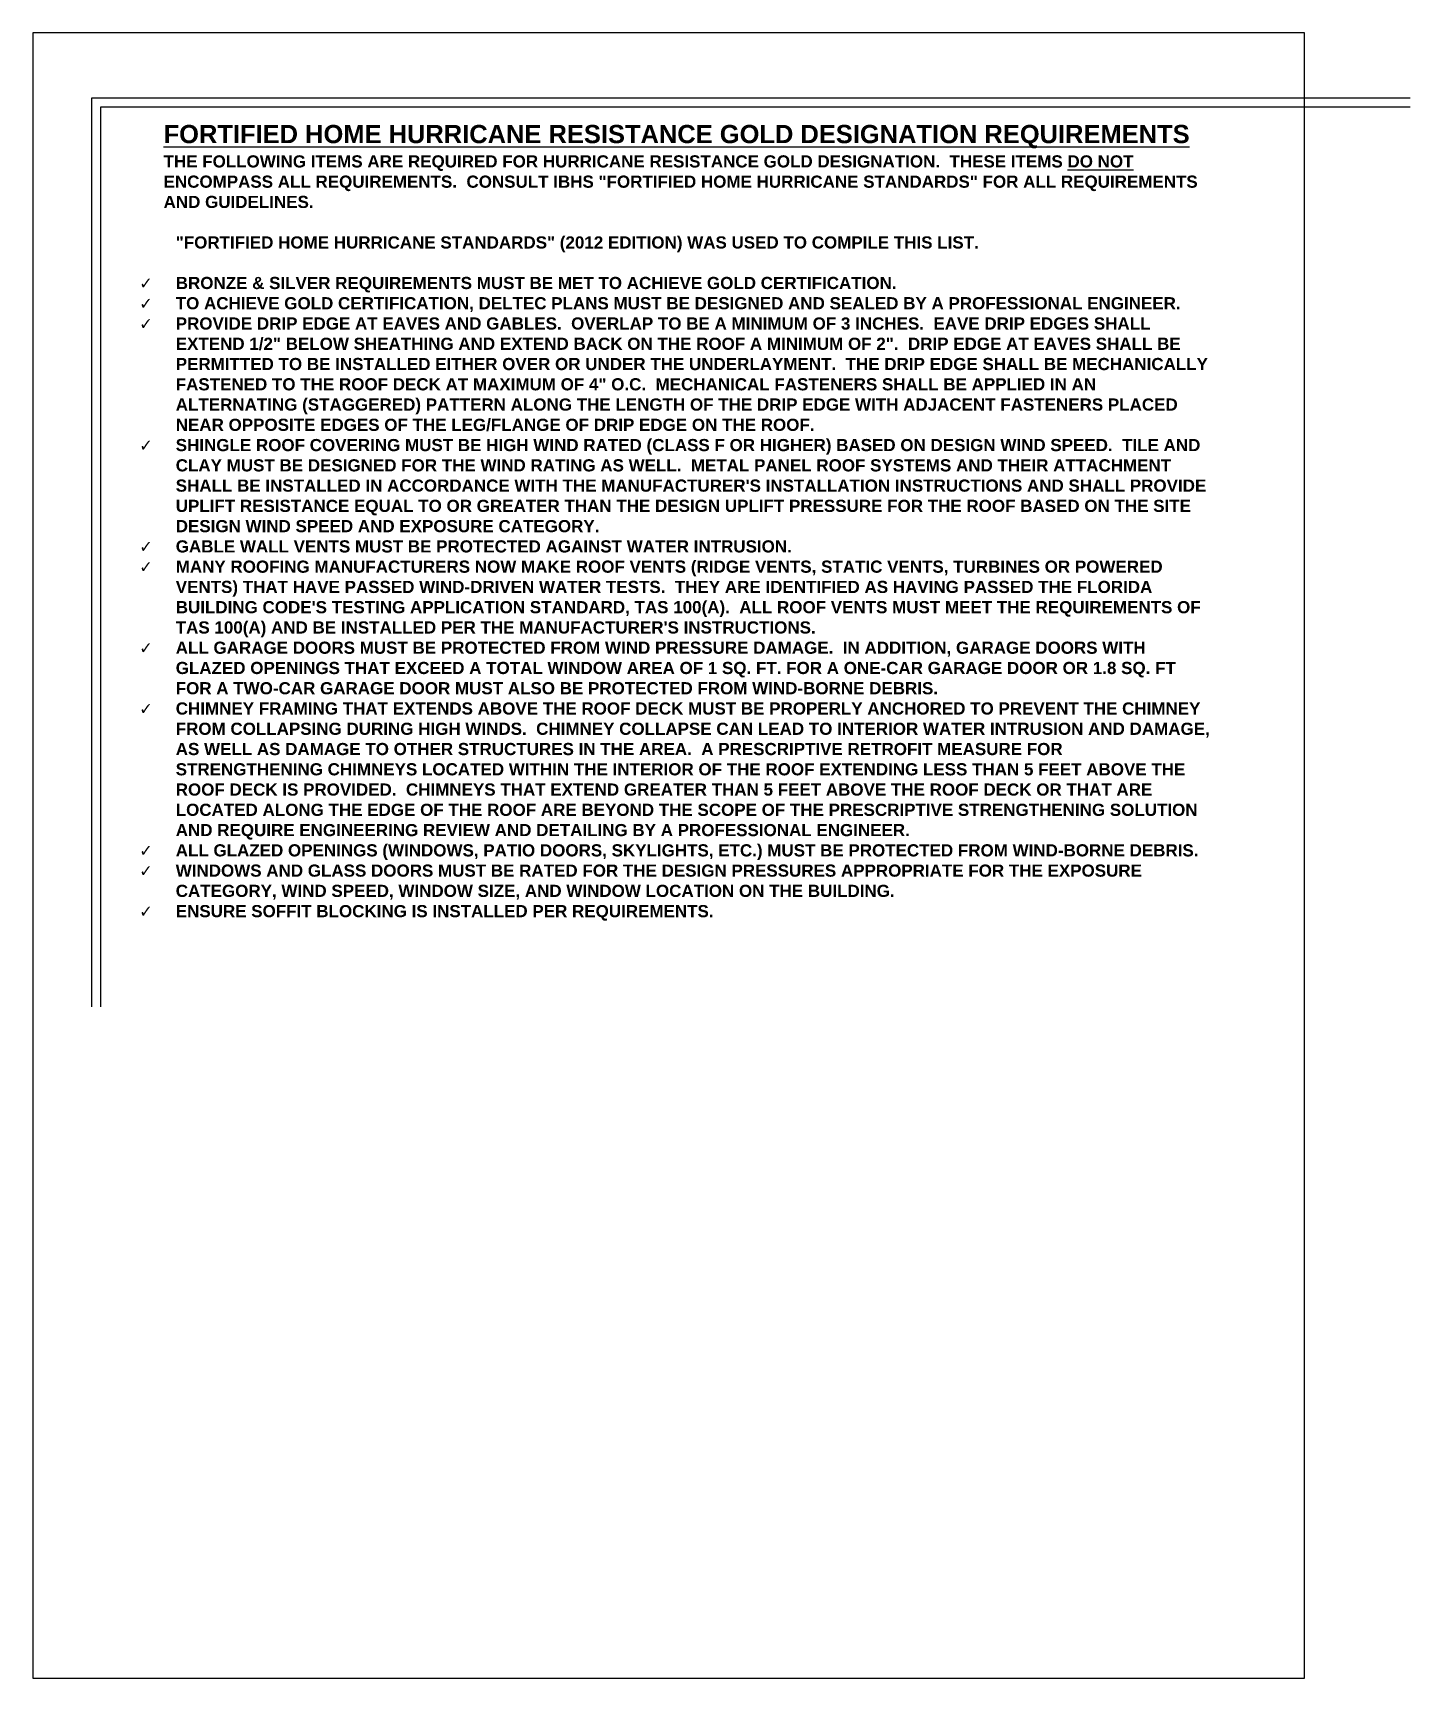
# Model space of a CAD drawing. Header units: inches. Extents: x 0 to 7225, y -1280 to 2424.
# Drawn here: x 4403 to 4856, y 1883 to 2424 of the extents above; entities that cross this region are included whole.
import ezdxf

# ---------------------------------------------------------------- set-up
doc = ezdxf.new("R2010")
doc.units = ezdxf.units.IN
doc.header["$LTSCALE"] = 10
doc.header["$MEASUREMENT"] = 0
doc.layers.get('0').update_dxf_attribs({"linetype": 'CONTINUOUS'})
doc.layers.add('A-TXT', color=222, linetype='CONTINUOUS')
doc.layers.add('VIEWPORT', color=14, linetype='CONTINUOUS', plot=False)
doc.styles.add('style2', font='arialbd.ttf')

msp = doc.modelspace()

# ---------------------------------------------------------------- texts
at = {"layer": 'A-TXT', "color": 0, "insert": (4434.33, 2394.06), "char_height": 4, "attachment_point": 1, "style": 'style2'}
msp.add_mtext_dynamic_auto_height_columns('\\A1;\\pl12;{\\H1.5x;\\LFORTIFIED HOME HURRICANE RESISTANCE GOLD DESIGNATION REQUIREMENTS\\l\\P\\pl16;}THE FOLLOWING ITEMS ARE REQUIRED FOR HURRICANE RESISTANCE GOLD DESIGNATION.  THESE ITEMS {\\LDO NOT} ENCOMPASS ALL REQUIREMENTS.  CONSULT IBHS "FORTIFIED HOME HURRICANE STANDARDS" FOR ALL REQUIREMENTS AND GUIDELINES.\\P\\pi-16;\\P\\pi4,l12,t12;"FORTIFIED HOME HURRICANE STANDARDS" (2012 EDITION) WAS USED TO COMPILE THIS LIST.\\P\\pi-12;\\P\\pl16,t16;{\\fArial|b0|i0|c0|p34;✓\\fArial Unicode MS|b0|i0|c0|p34;^I}BRONZE & SILVER REQUIREMENTS MUST BE MET TO ACHIEVE GOLD CERTIFICATION.\\P{\\fArial|b0|i0|c0|p34;✓\\fArial Unicode MS|b0|i0|c0|p34;^I}TO ACHIEVE GOLD CERTIFICATION, DELTEC PLANS MUST BE DESIGNED AND SEALED BY A PROFESSIONAL ENGINEER.\\P{\\fArial|b0|i0|c0|p34;✓\\fArial Unicode MS|b0|i0|c0|p34;^I}PROVIDE DRIP EDGE AT EAVES AND GABLES.  OVERLAP TO BE A MINIMUM OF 3 INCHES.  EAVE DRIP EDGES SHALL EXTEND 1/2" BELOW SHEATHING AND EXTEND BACK ON THE ROOF A MINIMUM OF 2".  DRIP EDGE AT EAVES SHALL BE PERMITTED TO BE INSTALLED EITHER OVER OR UNDER THE UNDERLAYMENT.  THE DRIP EDGE SHALL BE MECHANICALLY FASTENED TO THE ROOF DECK AT MAXIMUM OF 4" O.C.  MECHANICAL FASTENERS SHALL BE APPLIED IN AN ALTERNATING (STAGGERED) PATTERN ALONG THE LENGTH OF THE DRIP EDGE WITH ADJACENT FASTENERS PLACED NEAR OPPOSITE EDGES OF THE LEG/FLANGE OF DRIP EDGE ON THE ROOF.\\P{\\fArial|b0|i0|c0|p34;✓\\fArial Unicode MS|b0|i0|c0|p34;^I}SHINGLE ROOF COVERING MUST BE HIGH WIND RATED (CLASS F OR HIGHER) BASED ON DESIGN WIND SPEED.  TILE AND CLAY MUST BE DESIGNED FOR THE WIND RATING AS WELL.  METAL PANEL ROOF SYSTEMS AND THEIR ATTACHMENT SHALL BE INSTALLED IN ACCORDANCE WITH THE MANUFACTURER\'S INSTALLATION INSTRUCTIONS AND SHALL PROVIDE UPLIFT RESISTANCE EQUAL TO OR GREATER THAN THE DESIGN UPLIFT PRESSURE FOR THE ROOF BASED ON THE SITE DESIGN WIND SPEED AND EXPOSURE CATEGORY.\\P{\\fArial|b0|i0|c0|p34;✓\\fArial Unicode MS|b0|i0|c0|p34;^I}GABLE WALL VENTS MUST BE PROTECTED AGAINST WATER INTRUSION.\\P{\\fArial|b0|i0|c0|p34;✓\\fArial Unicode MS|b0|i0|c0|p34;^I}MANY ROOFING MANUFACTURERS NOW MAKE ROOF VENTS (RIDGE VENTS, STATIC VENTS, TURBINES OR POWERED VENTS) THAT HAVE PASSED WIND-DRIVEN WATER TESTS.  THEY ARE IDENTIFIED AS HAVING PASSED THE FLORIDA BUILDING CODE\'S TESTING APPLICATION STANDARD, TAS 100(A).  ALL ROOF VENTS MUST MEET THE REQUIREMENTS OF TAS 100(A) AND BE INSTALLED PER THE MANUFACTURER\'S INSTRUCTIONS.\\P{\\fArial|b0|i0|c0|p34;✓\\fArial Unicode MS|b0|i0|c0|p34;^I}ALL GARAGE DOORS MUST BE PROTECTED FROM WIND PRESSURE DAMAGE.  IN ADDITION, GARAGE DOORS WITH GLAZED OPENINGS THAT EXCEED A TOTAL WINDOW AREA OF 1 SQ. FT. FOR A ONE-CAR GARAGE DOOR OR 1.8 SQ. FT FOR A TWO-CAR GARAGE DOOR MUST ALSO BE PROTECTED FROM WIND-BORNE DEBRIS.\\P{\\fArial|b0|i0|c0|p34;✓\\fArial Unicode MS|b0|i0|c0|p34;^I}CHIMNEY FRAMING THAT EXTENDS ABOVE THE ROOF DECK MUST BE PROPERLY ANCHORED TO PREVENT THE CHIMNEY FROM COLLAPSING DURING HIGH WINDS.  CHIMNEY COLLAPSE CAN LEAD TO INTERIOR WATER INTRUSION AND DAMAGE, AS WELL AS DAMAGE TO OTHER STRUCTURES IN THE AREA.  A PRESCRIPTIVE RETROFIT MEASURE FOR STRENGTHENING CHIMNEYS LOCATED WITHIN THE INTERIOR OF THE ROOF EXTENDING LESS THAN 5 FEET ABOVE THE ROOF DECK IS PROVIDED.  CHIMNEYS THAT EXTEND GREATER THAN 5 FEET ABOVE THE ROOF DECK OR THAT ARE LOCATED ALONG THE EDGE OF THE ROOF ARE BEYOND THE SCOPE OF THE PRESCRIPTIVE STRENGTHENING SOLUTION AND REQUIRE ENGINEERING REVIEW AND DETAILING BY A PROFESSIONAL ENGINEER.\\P{\\fArial|b0|i0|c0|p34;✓\\fArial Unicode MS|b0|i0|c0|p34;^I}ALL GLAZED OPENINGS (WINDOWS, PATIO DOORS, SKYLIGHTS, ETC.) MUST BE PROTECTED FROM WIND-BORNE DEBRIS.\\P{\\fArial|b0|i0|c0|p34;✓\\fArial Unicode MS|b0|i0|c0|p34;^I}WINDOWS AND GLASS DOORS MUST BE RATED FOR THE DESIGN PRESSURES APPROPRIATE FOR THE EXPOSURE CATEGORY, WIND SPEED, WINDOW SIZE, AND WINDOW LOCATION ON THE BUILDING. \\P{\\fArial|b0|i0|c0|p34;✓\\fArial Unicode MS|b0|i0|c0|p34;^I}ENSURE SOFFIT BLOCKING IS INSTALLED PER REQUIREMENTS.', width=355.3736, gutter_width=0.0625, height=1226.76, count=1, dxfattribs=at)

# ---------------------------------------------------------------- linework, layer by layer
at = {"elevation": -18.29}
for points in [[(4422.72, 2103.87), (4422.72, 2403.02), (4856.43, 2403.02)], [(4425.72, 2103.87), (4425.72, 2400.02), (4856.43, 2400.02)]]:
    msp.add_lwpolyline(points, dxfattribs=at)
at = {"layer": 'VIEWPORT'}
msp.add_lwpolyline([(4403.34, 1882.96), (4821.68, 1882.96), (4821.68, 2424.34), (4403.34, 2424.34)], close=True, dxfattribs=at)

msp.set_redraw_order([(e.dxf.handle, doc.entitydb.next_handle()) for e in msp.query("TEXT MTEXT ATTDEF DIMENSION ARC_DIMENSION")])  # texts and dimensions are drawn at this point

doc.saveas('drawing.dxf')
